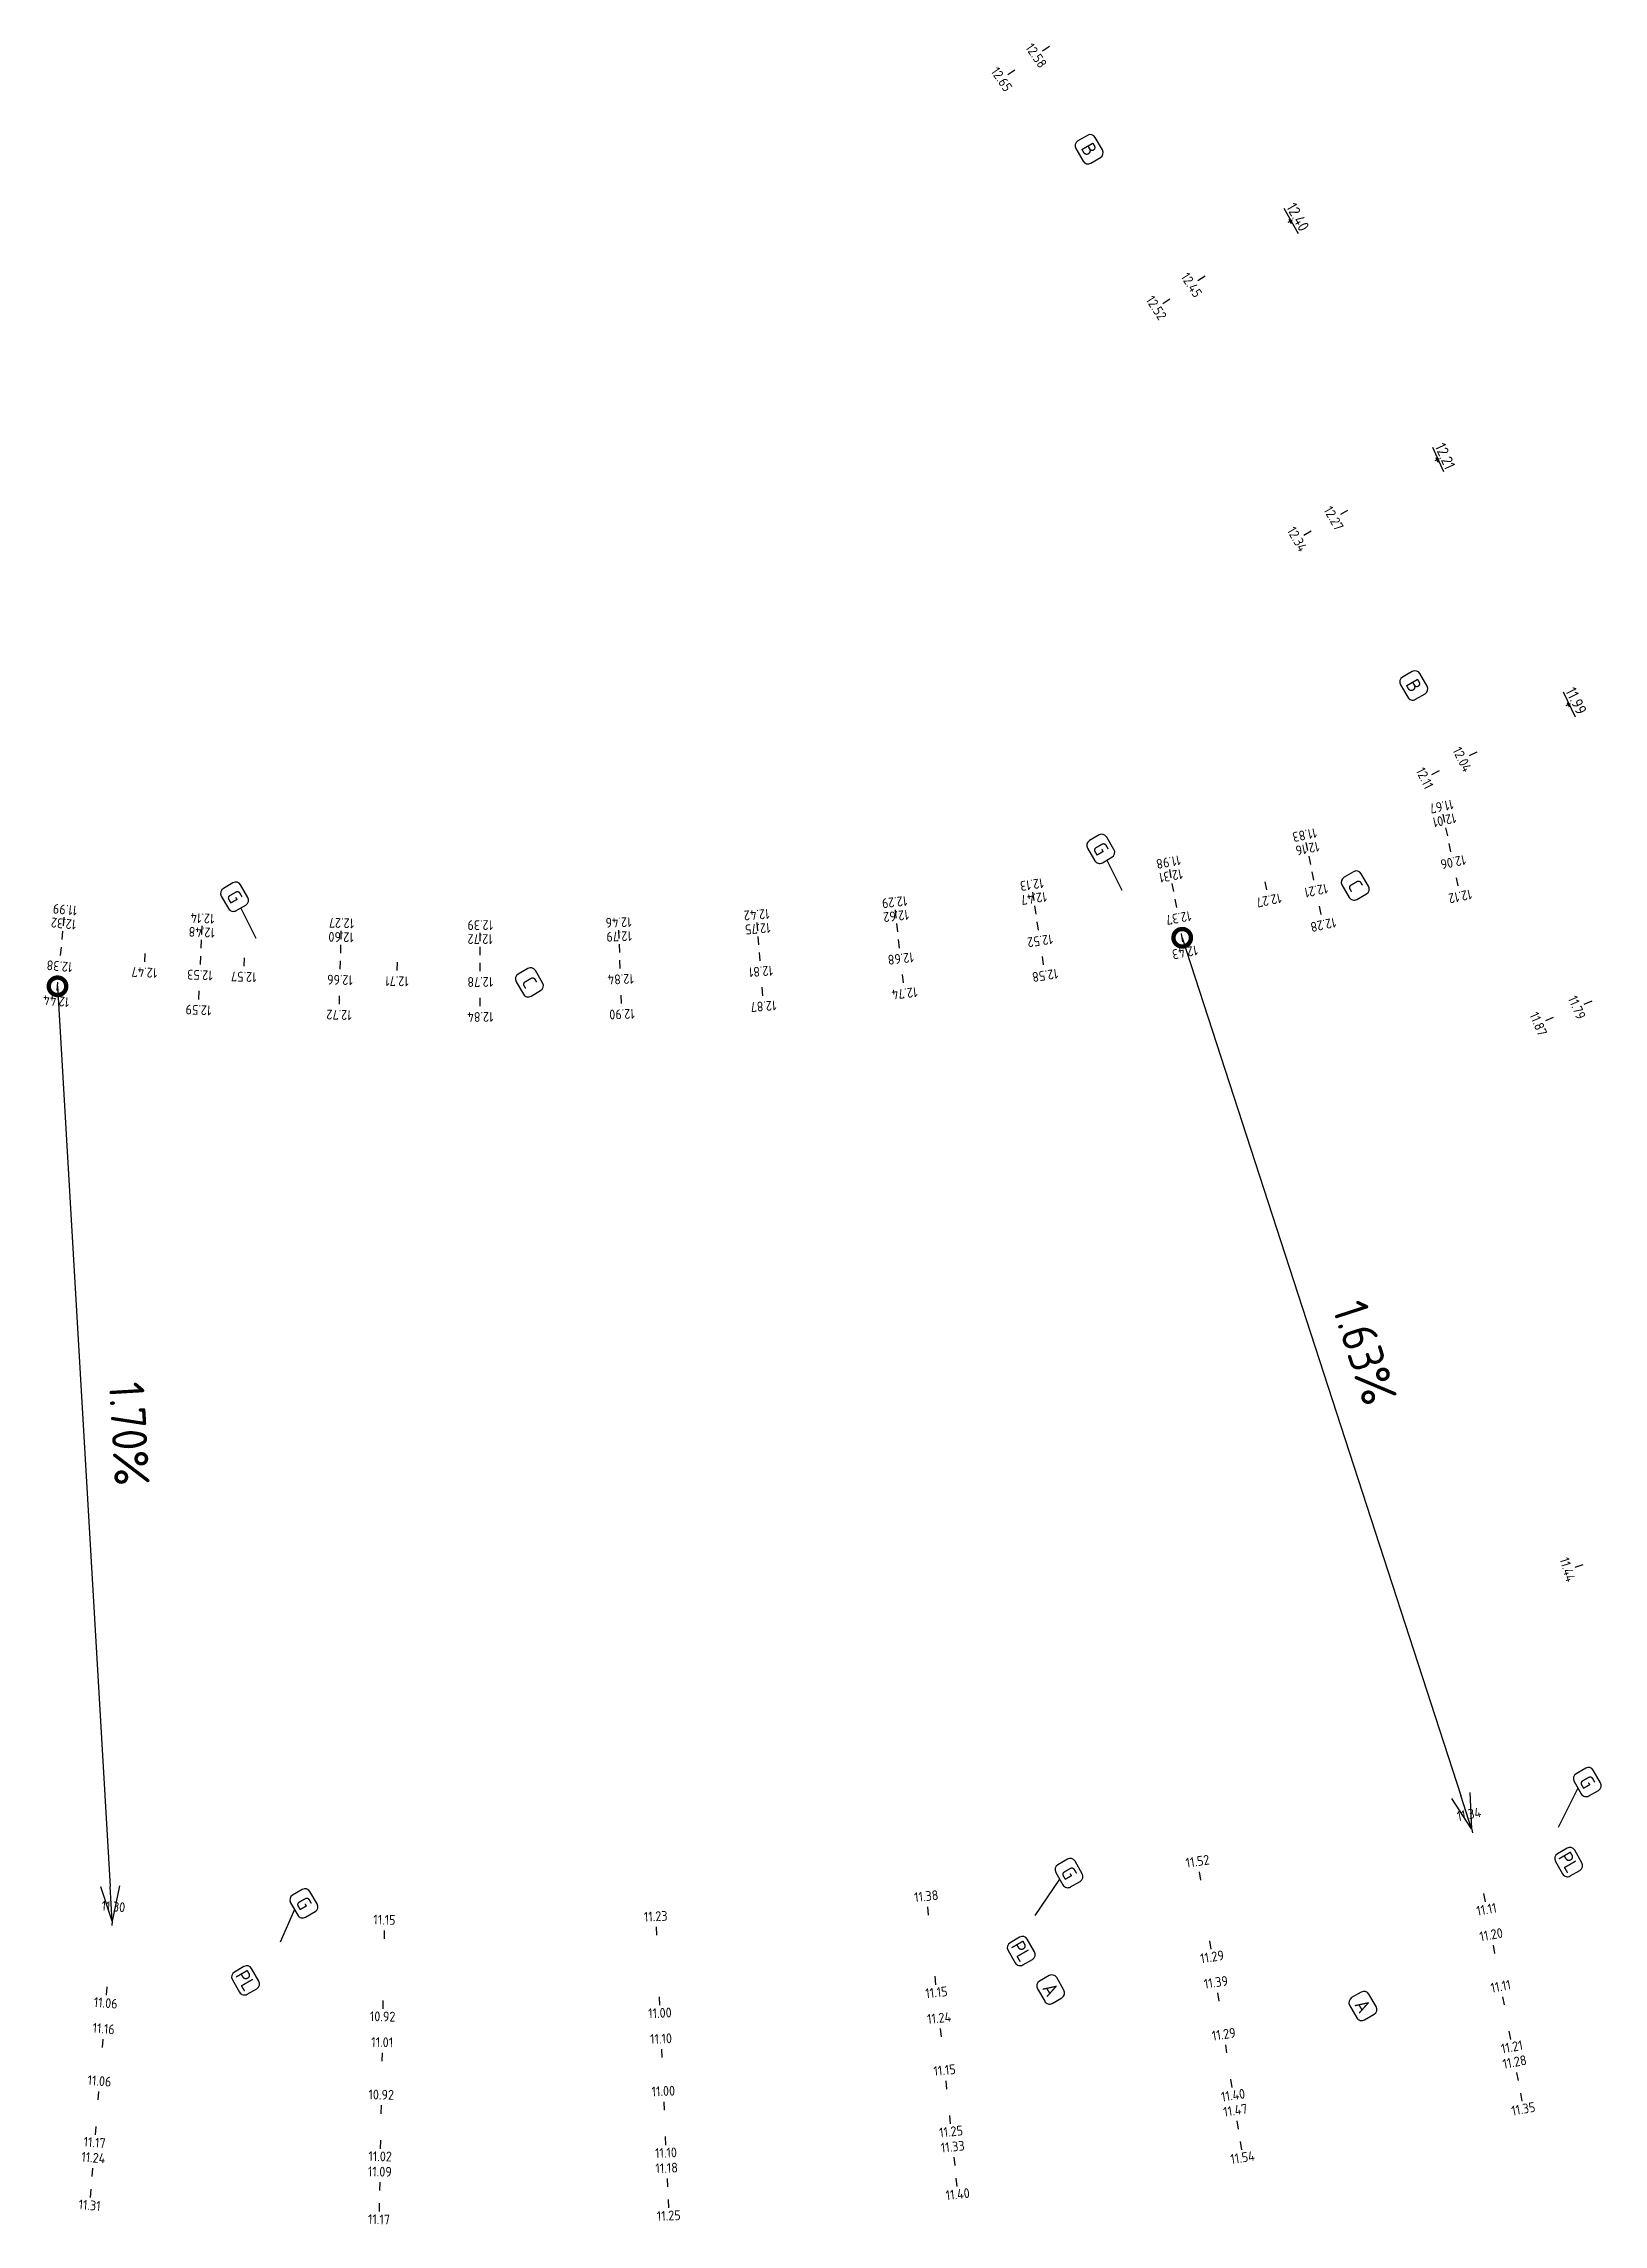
# Model space of a CAD drawing. Header units: metres. Extents: x 117856 to 119829, y 6148158 to 6148674.
# Drawn here: x 119684.9 to 119796.4, y 6148306.2 to 6148462 of the extents above; entities that cross this region are included whole.
import ezdxf
from ezdxf.enums import TextEntityAlignment as Align

# ---------------------------------------------------------------- set-up
doc = ezdxf.new("R2010")
doc.units = ezdxf.units.M
doc.header["$LTSCALE"] = 0.4
doc.layers.get('0').update_dxf_attribs({"linetype": 'CONTINUOUS'})
doc.layers.get('DEFPOINTS').update_dxf_attribs({"color": 5, "linetype": 'CONTINUOUS'})
doc.layers.add('05_Öb-typ', color=1, linetype='CONTINUOUS')
doc.layers.add('M-351', color=1, linetype='CONTINUOUS')
doc.styles.add('ISO', font='iso.shx')
doc.styles.add('ISO-Anno-50', font='iso.shx', dxfattribs={"height": 5})
doc.dimstyles.new('BH90', dxfattribs={"dimtxt": 2.5, "dimasz": 2.5, "dimexe": 1.5, "dimexo": 5, "dimgap": 2, "dimtad": 1, "dimzin": 0, "dimdsep": 46, "dimtxsty": 'ISO', "dimblk1": 'ARCHTICK', "dimblk2": 'ARCHTICK', "dimsah": 1, "dimcen": 1.5, "dimadec": 0, "dimazin": 0, "dimtfac": 1, "dimtix": 1, "dimtmove": 0, "dimatfit": 3, "dimldrblk": 'ARCHTICK', "dimfxl": 1, "dimtolj": 1, "dimtzin": 0, "dimarcsym": 0})

msp = doc.modelspace()

# ---------------------------------------------------------------- blocks, each defined once
blk = doc.blocks.new('_mkhjd')
blk.add_line((0.75, 0), (-0.75, 0))
at = {"style": 'ISO'}
blk.add_attdef('H', text='', height=1.75, rotation=270, dxfattribs=at).set_placement((0.75, 0), align=Align.CENTER)
blk = doc.blocks.new('_DotSmall')
at = {"color": 0, "linetype": 'ByBlock', "const_width": 0.5}
blk.add_lwpolyline([(-0.0625, 0, 1), (0.0625, 0, 1)], format="xyb", close=True, dxfattribs=at)
blk = doc.blocks.new('_Open30')
at = {"color": 0, "linetype": 'ByBlock', "lineweight": -2}
for p, q in [((-1, 0.268), (0, 0)), ((0, 0), (-1, -0.268)), ((0, 0), (-1, 0))]:
    blk.add_line(p, q, dxfattribs=at)
blk = doc.blocks.new('*D86')
at = {"layer": 'DEFPOINTS', "color": 0, "transparency": 16777216}
for p in [(119685.91, 6148394.65, 12.44), (119689.82, 6148327.84, 11.3), (119689.82, 6148327.84)]:
    blk.add_point(p, dxfattribs=at)
at = {"layer": 'M-351', "color": 0, "lineweight": -2, "transparency": 16777216}
blk.add_line((119685.91, 6148394.65), (119689.67, 6148330.33), dxfattribs=at)
at = {"layer": 'M-351', "color": 0, "lineweight": -2, "transparency": 16777216, "xscale": 2.5, "yscale": 2.5, "zscale": 2.5}
for name, p, rotation in [('_DotSmall', (119685.91, 6148394.65), 93.34569957006921), ('_Open30', (119689.82, 6148327.84), 273.3456995700692)]:
    blk.add_blockref(name, p, dxfattribs=dict(at, rotation=rotation))
at = {"layer": 'M-351', "color": 0, "transparency": 16777216, "insert": (119691.04, 6148362.68), "char_height": 2.5, "attachment_point": 5, "rotation": 273.3457, "style": 'ISO'}
blk.add_mtext('\\A1;1.70%', dxfattribs=at)
blk = doc.blocks.new('_ARCHTICK')
at = {"color": 0, "linetype": 'ByBlock', "const_width": 0.15}
blk.add_lwpolyline([(-0.5, -0.5), (0.5, 0.5)], dxfattribs=at)
blk = doc.blocks.new('_OVERB')
for p, q in [((-2.29, 0.99), (-2.29, -0.99)), ((1.29, 1.99), (-1.29, 1.99)), ((2.29, -0.99), (2.29, 0.99)), ((-1.29, -1.99), (1.29, -1.99))]:
    blk.add_line(p, q)
for centre, start, end in [((-1.29, 0.99), 90, 180), ((1.29, 0.99), 0, 90), ((-1.29, -0.99), 180, 270), ((1.29, -0.99), 270, 0)]:
    blk.add_arc(centre, 1, start, end)
at = {"style": 'ISO'}
blk.add_attdef('NR', text='', height=2.5, dxfattribs=at).set_placement((0, 0), align=Align.MIDDLE_CENTER)
blk = doc.blocks.new('_zniv')
at = {"color": 0}
for p, q in [((-0.43, 0), (0.43, 0)), ((0, 0.43), (0, -0.43))]:
    blk.add_line(p, q, dxfattribs=at)
at = {"style": 'ISO'}
blk.add_attdef('ZNIV', text='', height=2, dxfattribs=at).set_placement((0, 0), align=Align.BOTTOM_CENTER)
blk = doc.blocks.new('*D85')
at = {"layer": 'DEFPOINTS', "color": 0, "transparency": 16777216}
for p in [(119766.3, 6148398.12, 12.43), (119786.99, 6148334.45, 11.34), (119786.99, 6148334.45)]:
    blk.add_point(p, dxfattribs=at)
at = {"layer": 'M-351', "color": 0, "lineweight": -2, "transparency": 16777216}
blk.add_line((119766.3, 6148398.12), (119786.21, 6148336.83), dxfattribs=at)
at = {"layer": 'M-351', "color": 0, "lineweight": -2, "transparency": 16777216, "xscale": 2.5, "yscale": 2.5, "zscale": 2.5}
for name, p, rotation in [('_DotSmall', (119766.3, 6148398.12), 107.9976935556587), ('_Open30', (119786.99, 6148334.45), 287.9976935556588)]:
    blk.add_blockref(name, p, dxfattribs=dict(at, rotation=rotation))
at = {"layer": 'M-351', "color": 0, "transparency": 16777216, "insert": (119779.35, 6148368.48), "char_height": 2.5, "attachment_point": 5, "rotation": 287.9977, "style": 'ISO'}
blk.add_mtext('\\A1;1.63%', dxfattribs=at)

# ---------------------------------------------------------------- dimensions: what is measured, and where the dimension line sits
at = {"layer": 'M-351'}
for p1, p2, text, picture, middle in [((119766.301, 6148398.119, 12.43), (119786.986, 6148334.448, 11.34), '1.63%', '*D85', (119779.348, 6148368.476)), ((119685.915, 6148394.653, 12.44), (119689.821, 6148327.836, 11.3), '1.70%', '*D86', (119691.039, 6148362.682))]:
    dim = msp.add_aligned_dim(p1=p1, p2=p2, distance=0, text=text, dimstyle='BH90', override={"dimblk1": 'DotSmall', "dimblk2": 'Open30', "dimse1": 1, "dimse2": 1}, dxfattribs=at)
    dim.commit()
    dim.dimension.update_dxf_attribs({"geometry": picture, "text_midpoint": middle})

# ---------------------------------------------------------------- linework, layer by layer
at = {"layer": 'M-351'}
for p, q in [((119760.913, 6148403.668), (119761.984, 6148401.515)), ((119699.004, 6148400.245), (119700.075, 6148398.092)), ((119794.582, 6148337.361), (119793.182, 6148334.552)), ((119757.535, 6148330.855), (119755.759, 6148328.255)), ((119702.847, 6148328.693), (119701.832, 6148326.351))]:
    msp.add_line(p, q, dxfattribs=at)

# ---------------------------------------------------------------- block references
at = {"layer": '05_Öb-typ', "rotation": 300.121019869498}
for p, xscale, yscale, zscale, values in [((119759.648, 6148454.466), 0.4000000001749886, 0.4000000001749886, 0.4000000001749886, {'NR': 'B'}), ((119782.854, 6148416.149), 0.4000000001749886, 0.4000000001749886, 0.4000000001749886, {'NR': 'B'}), ((119760.475, 6148404.474), 0.4000000001749886, 0.4000000001749886, 0.4000000001749886, {'NR': 'G'}), ((119698.566, 6148401.051), 0.4000000001749886, 0.4000000001749886, 0.4000000001749886, {'NR': 'G'}), ((119778.669, 6148401.851), 0.4000000001749886, 0.4000000001749886, 0.4000000001749886, {'NR': 'C'}), ((119719.638, 6148394.935), 0.4000000001749886, 0.4000000001749886, 0.4000000001749886, {'NR': 'C'}), ((119795.256, 6148337.789), 0.4000000001749888, 0.4000000001749888, 0.4000000001749888, {'NR': 'G'}), ((119758.209, 6148331.284), 0.4000000001749887, 0.4000000001749887, 0.4000000001749887, {'NR': 'G'}), ((119793.924, 6148332.069), 0.4000000001749886, 0.4000000001749886, 0.4000000001749886, {'NR': 'PL'}), ((119703.52, 6148329.122), 0.4000000001749887, 0.4000000001749887, 0.4000000001749887, {'NR': 'G'}), ((119754.799, 6148325.713), 0.4000000001749886, 0.4000000001749886, 0.4000000001749886, {'NR': 'PL'}), ((119699.356, 6148323.617), 0.4000000001749886, 0.4000000001749886, 0.4000000001749886, {'NR': 'PL'}), ((119756.899, 6148322.966), 0.4000000001749886, 0.4000000001749886, 0.4000000001749886, {'NR': 'A'}), ((119779.215, 6148321.79), 0.4000000001749886, 0.4000000001749886, 0.4000000001749886, {'NR': 'A'})]:
    msp.add_blockref('_OVERB', p, dxfattribs=dict(at, xscale=xscale, yscale=yscale, zscale=zscale)).add_auto_attribs(values)
at = {"layer": 'M-351'}
ref = msp.add_blockref('_mkhjd', (119756.567, 6148461.636), dxfattribs=dict(at, xscale=0.4, yscale=0.4, zscale=0.4, rotation=34.40504875221072))
ref.add_attrib('H', '12.58', dxfattribs={"color": 0, "height": 0.7, "rotation": 304.40505, "style": 'ISO-Anno-50'}).set_placement((119756.154, 6148461.353), align=Align.TOP_CENTER)
ref = msp.add_blockref('_mkhjd', (119754.092, 6148459.941), dxfattribs=dict(at, xscale=0.4, yscale=0.4, zscale=0.4, rotation=34.40504875221072))
ref.add_attrib('H', '12.65', dxfattribs={"color": 0, "height": 0.7, "rotation": 304.40505, "style": 'ISO-Anno-50'}).set_placement((119753.679, 6148459.658), align=Align.TOP_CENTER)
ref = msp.add_blockref('_zniv', (119774.006, 6148449.313), dxfattribs=dict(at, xscale=0.4, yscale=0.4, zscale=0.4, rotation=299.4627386703572))
ref.add_attrib('ZNIV', '%%u12.40', dxfattribs={"layer": '0', "color": 4, "height": 0.8, "rotation": 299.46274, "style": 'ISO'}).set_placement((119774.006, 6148449.313), align=Align.BOTTOM_CENTER)
ref = msp.add_blockref('_mkhjd', (119767.679, 6148445.227), dxfattribs=dict(at, xscale=0.4, yscale=0.4, zscale=0.4, rotation=32.99444454247052))
ref.add_attrib('H', '12.45', dxfattribs={"color": 0, "height": 0.7, "rotation": 302.99444, "style": 'ISO-Anno-50'}).set_placement((119767.259, 6148444.955), align=Align.TOP_CENTER)
ref = msp.add_blockref('_mkhjd', (119765.163, 6148443.593), dxfattribs=dict(at, xscale=0.4, yscale=0.4, zscale=0.4, rotation=32.99444454257699))
ref.add_attrib('H', '12.52', dxfattribs={"color": 0, "height": 0.7, "rotation": 302.99444, "style": 'ISO-Anno-50'}).set_placement((119764.743, 6148443.321), align=Align.TOP_CENTER)
ref = msp.add_blockref('_zniv', (119784.511, 6148432.272), dxfattribs=dict(at, xscale=0.4, yscale=0.4, zscale=0.4, rotation=294.524997177676))
ref.add_attrib('ZNIV', '%%u12.21', dxfattribs={"layer": '0', "color": 4, "height": 0.8, "rotation": 294.525, "style": 'ISO'}).set_placement((119784.511, 6148432.272), align=Align.BOTTOM_CENTER)
ref = msp.add_blockref('_mkhjd', (119777.865, 6148428.512), dxfattribs=dict(at, xscale=0.4, yscale=0.4, zscale=0.4, rotation=29.72039999886137))
ref.add_attrib('H', '12.27', dxfattribs={"color": 0, "height": 0.7, "rotation": 299.7204, "style": 'ISO-Anno-50'}).set_placement((119777.431, 6148428.264), align=Align.TOP_CENTER)
ref = msp.add_blockref('_mkhjd', (119775.259, 6148427.024), dxfattribs=dict(at, xscale=0.4, yscale=0.4, zscale=0.4, rotation=29.72039999894546))
ref.add_attrib('H', '12.34', dxfattribs={"color": 0, "height": 0.7, "rotation": 299.7204, "style": 'ISO-Anno-50'}).set_placement((119774.825, 6148426.776), align=Align.TOP_CENTER)
ref = msp.add_blockref('_zniv', (119793.887, 6148414.769), dxfattribs=dict(at, xscale=0.4, yscale=0.4, zscale=0.4, rotation=296.0538617421579))
ref.add_attrib('ZNIV', '%%u11.99', dxfattribs={"layer": '0', "color": 4, "height": 0.8, "rotation": 296.05386, "style": 'ISO'}).set_placement((119793.887, 6148414.769), align=Align.BOTTOM_CENTER)
ref = msp.add_blockref('_mkhjd', (119787.08, 6148411.242), dxfattribs=dict(at, xscale=0.4, yscale=0.4, zscale=0.4, rotation=26.44635545532992))
ref.add_attrib('H', '12.04', dxfattribs={"color": 0, "height": 0.7, "rotation": 296.44636, "style": 'ISO-Anno-50'}).set_placement((119786.632, 6148411.019), align=Align.TOP_CENTER)
ref = msp.add_blockref('_mkhjd', (119784.394, 6148409.906), dxfattribs=dict(at, xscale=0.4, yscale=0.4, zscale=0.4, rotation=26.44635545529547))
ref.add_attrib('H', '12.11', dxfattribs={"color": 0, "height": 0.7, "rotation": 296.44636, "style": 'ISO-Anno-50'}).set_placement((119783.946, 6148409.683), align=Align.TOP_CENTER)
ref = msp.add_blockref('_mkhjd', (119785.013, 6148406.667), dxfattribs=dict(at, xscale=0.4, yscale=0.4, zscale=0.4, rotation=281.7116017137736))
ref.add_attrib('H', '11.67', dxfattribs={"color": 0, "height": 0.7, "rotation": 191.7116, "style": 'ISO-Anno-50'}).set_placement((119784.912, 6148407.157), align=Align.TOP_CENTER)
ref = msp.add_blockref('_mkhjd', (119785.216, 6148405.688), dxfattribs=dict(at, xscale=0.4, yscale=0.4, zscale=0.4, rotation=281.7116017137736))
ref.add_attrib('H', '12.01', dxfattribs={"color": 0, "height": 0.7, "rotation": 191.7116, "style": 'ISO-Anno-50'}).set_placement((119785.115, 6148406.178), align=Align.TOP_CENTER)
ref = msp.add_blockref('_mkhjd', (119775.222, 6148404.638), dxfattribs=dict(at, xscale=0.4, yscale=0.4, zscale=0.4, rotation=281.7116017137736))
ref.add_attrib('H', '11.83', dxfattribs={"color": 0, "height": 0.7, "rotation": 191.7116, "style": 'ISO-Anno-50'}).set_placement((119775.12, 6148405.127), align=Align.TOP_CENTER)
ref = msp.add_blockref('_mkhjd', (119765.464, 6148402.693), dxfattribs=dict(at, xscale=0.4, yscale=0.4, zscale=0.4, rotation=280.3671024652076))
ref.add_attrib('H', '11.98', dxfattribs={"color": 0, "height": 0.7, "rotation": 190.3671, "style": 'ISO-Anno-50'}).set_placement((119765.374, 6148403.185), align=Align.TOP_CENTER)
ref = msp.add_blockref('_mkhjd', (119775.425, 6148403.658), dxfattribs=dict(at, xscale=0.4, yscale=0.4, zscale=0.4, rotation=281.7116017137736))
ref.add_attrib('H', '12.16', dxfattribs={"color": 0, "height": 0.7, "rotation": 191.7116, "style": 'ISO-Anno-50'}).set_placement((119775.323, 6148404.148), align=Align.TOP_CENTER)
ref = msp.add_blockref('_mkhjd', (119785.45, 6148404.562), dxfattribs=dict(at, xscale=0.4, yscale=0.4, zscale=0.4, rotation=281.7116017137736))
ref.add_attrib('H', '12.06', dxfattribs={"color": 0, "height": 0.7, "rotation": 191.7116, "style": 'ISO-Anno-50'}).set_placement((119785.551, 6148404.073), align=Align.BOTTOM_CENTER)
ref = msp.add_blockref('_mkhjd', (119755.673, 6148401.082), dxfattribs=dict(at, xscale=0.4, yscale=0.4, zscale=0.4, rotation=278.3143518041086))
ref.add_attrib('H', '12.13', dxfattribs={"color": 0, "height": 0.7, "rotation": 188.31435, "style": 'ISO-Anno-50'}).set_placement((119755.601, 6148401.577), align=Align.TOP_CENTER)
ref = msp.add_blockref('_mkhjd', (119765.644, 6148401.709), dxfattribs=dict(at, xscale=0.4, yscale=0.4, zscale=0.4, rotation=280.367102465202))
ref.add_attrib('H', '12.31', dxfattribs={"color": 0, "height": 0.7, "rotation": 190.3671, "style": 'ISO-Anno-50'}).set_placement((119765.554, 6148402.201), align=Align.TOP_CENTER)
ref = msp.add_blockref('_mkhjd', (119772.28, 6148401.832), dxfattribs=dict(at, xscale=0.4, yscale=0.4, zscale=0.4, rotation=281.7116017137736))
ref.add_attrib('H', '12.27', dxfattribs={"color": 0, "height": 0.7, "rotation": 191.7116, "style": 'ISO-Anno-50'}).set_placement((119772.381, 6148401.342), align=Align.BOTTOM_CENTER)
ref = msp.add_blockref('_mkhjd', (119775.658, 6148402.532), dxfattribs=dict(at, xscale=0.4, yscale=0.4, zscale=0.4, rotation=281.7116017137736))
ref.add_attrib('H', '12.21', dxfattribs={"color": 0, "height": 0.7, "rotation": 191.7116, "style": 'ISO-Anno-50'}).set_placement((119775.759, 6148402.043), align=Align.BOTTOM_CENTER)
ref = msp.add_blockref('_mkhjd', (119785.957, 6148402.114), dxfattribs=dict(at, xscale=0.4, yscale=0.4, zscale=0.4, rotation=281.7116017137736))
ref.add_attrib('H', '12.12', dxfattribs={"color": 0, "height": 0.7, "rotation": 191.7116, "style": 'ISO-Anno-50'}).set_placement((119786.059, 6148401.625), align=Align.BOTTOM_CENTER)
ref = msp.add_blockref('_mkhjd', (119686.361, 6148399.282), dxfattribs=dict(at, xscale=0.4, yscale=0.4, zscale=0.4, rotation=264.4861516136613))
ref.add_attrib('H', '11.99', dxfattribs={"color": 0, "height": 0.7, "rotation": 174.48615, "style": 'ISO-Anno-50'}).set_placement((119686.41, 6148399.779), align=Align.TOP_CENTER)
ref = msp.add_blockref('_mkhjd', (119745.831, 6148399.824), dxfattribs=dict(at, xscale=0.4, yscale=0.4, zscale=0.4, rotation=276.2616011429873))
ref.add_attrib('H', '12.29', dxfattribs={"color": 0, "height": 0.7, "rotation": 186.2616, "style": 'ISO-Anno-50'}).set_placement((119745.777, 6148400.321), align=Align.TOP_CENTER)
ref = msp.add_blockref('_mkhjd', (119755.818, 6148400.093), dxfattribs=dict(at, xscale=0.4, yscale=0.4, zscale=0.4, rotation=278.3143518040886))
ref.add_attrib('H', '12.47', dxfattribs={"color": 0, "height": 0.7, "rotation": 188.31435, "style": 'ISO-Anno-50'}).set_placement((119755.746, 6148400.588), align=Align.TOP_CENTER)
ref = msp.add_blockref('_mkhjd', (119765.851, 6148400.578), dxfattribs=dict(at, xscale=0.4, yscale=0.4, zscale=0.4, rotation=280.367102465212))
ref.add_attrib('H', '12.37', dxfattribs={"color": 0, "height": 0.7, "rotation": 190.3671, "style": 'ISO-Anno-50'}).set_placement((119765.941, 6148400.086), align=Align.BOTTOM_CENTER)
ref = msp.add_blockref('_mkhjd', (119686.265, 6148398.286), dxfattribs=dict(at, xscale=0.4, yscale=0.4, zscale=0.4, rotation=264.4861516136737))
ref.add_attrib('H', '12.32', dxfattribs={"color": 0, "height": 0.7, "rotation": 174.48615, "style": 'ISO-Anno-50'}).set_placement((119686.313, 6148398.784), align=Align.TOP_CENTER)
ref = msp.add_blockref('_mkhjd', (119696.227, 6148398.664), dxfattribs=dict(at, xscale=0.4, yscale=0.4, zscale=0.4, rotation=267.5166371614516))
ref.add_attrib('H', '12.14', dxfattribs={"color": 0, "height": 0.7, "rotation": 177.51664, "style": 'ISO-Anno-50'}).set_placement((119696.249, 6148399.163), align=Align.TOP_CENTER)
ref = msp.add_blockref('_mkhjd', (119706.184, 6148398.316), dxfattribs=dict(at, xscale=0.4, yscale=0.4, zscale=0.4, rotation=268.4898456097228))
ref.add_attrib('H', '12.27', dxfattribs={"color": 0, "height": 0.7, "rotation": 178.48985, "style": 'ISO-Anno-50'}).set_placement((119706.198, 6148398.816), align=Align.TOP_CENTER)
ref = msp.add_blockref('_mkhjd', (119716.122, 6148398.172), dxfattribs=dict(at, xscale=0.4, yscale=0.4, zscale=0.4, rotation=270.103349159638))
ref.add_attrib('H', '12.39', dxfattribs={"color": 0, "height": 0.7, "rotation": 180.10335, "style": 'ISO-Anno-50'}).set_placement((119716.121, 6148398.672), align=Align.TOP_CENTER)
ref = msp.add_blockref('_mkhjd', (119726.043, 6148398.367), dxfattribs=dict(at, xscale=0.4, yscale=0.4, zscale=0.4, rotation=272.1560998207533))
ref.add_attrib('H', '12.46', dxfattribs={"color": 0, "height": 0.7, "rotation": 182.1561, "style": 'ISO-Anno-50'}).set_placement((119726.024, 6148398.867), align=Align.TOP_CENTER)
ref = msp.add_blockref('_mkhjd', (119735.95, 6148398.918), dxfattribs=dict(at, xscale=0.4, yscale=0.4, zscale=0.4, rotation=274.2088504818545))
ref.add_attrib('H', '12.42', dxfattribs={"color": 0, "height": 0.7, "rotation": 184.20885, "style": 'ISO-Anno-50'}).set_placement((119735.913, 6148399.417), align=Align.TOP_CENTER)
ref = msp.add_blockref('_mkhjd', (119736.023, 6148397.921), dxfattribs=dict(at, xscale=0.4, yscale=0.4, zscale=0.4, rotation=274.2088504818581))
ref.add_attrib('H', '12.75', dxfattribs={"color": 0, "height": 0.7, "rotation": 184.20885, "style": 'ISO-Anno-50'}).set_placement((119735.987, 6148398.42), align=Align.TOP_CENTER)
ref = msp.add_blockref('_mkhjd', (119745.94, 6148398.83), dxfattribs=dict(at, xscale=0.4, yscale=0.4, zscale=0.4, rotation=276.2616011429744))
ref.add_attrib('H', '12.62', dxfattribs={"color": 0, "height": 0.7, "rotation": 186.2616, "style": 'ISO-Anno-50'}).set_placement((119745.886, 6148399.327), align=Align.TOP_CENTER)
ref = msp.add_blockref('_mkhjd', (119755.984, 6148398.955), dxfattribs=dict(at, xscale=0.4, yscale=0.4, zscale=0.4, rotation=278.3143518040955))
ref.add_attrib('H', '12.52', dxfattribs={"color": 0, "height": 0.7, "rotation": 188.31435, "style": 'ISO-Anno-50'}).set_placement((119756.057, 6148398.46), align=Align.BOTTOM_CENTER)
ref = msp.add_blockref('_mkhjd', (119776.165, 6148400.084), dxfattribs=dict(at, xscale=0.4, yscale=0.4, zscale=0.4, rotation=281.7116017137736))
ref.add_attrib('H', '12.28', dxfattribs={"color": 0, "height": 0.7, "rotation": 191.7116, "style": 'ISO-Anno-50'}).set_placement((119776.267, 6148399.595), align=Align.BOTTOM_CENTER)
ref = msp.add_blockref('_mkhjd', (119686.155, 6148397.142), dxfattribs=dict(at, xscale=0.4, yscale=0.4, zscale=0.4, rotation=264.4861516136606))
ref.add_attrib('H', '12.38', dxfattribs={"color": 0, "height": 0.7, "rotation": 174.48615, "style": 'ISO-Anno-50'}).set_placement((119686.107, 6148396.644), align=Align.BOTTOM_CENTER)
ref = msp.add_blockref('_mkhjd', (119696.184, 6148397.665), dxfattribs=dict(at, xscale=0.4, yscale=0.4, zscale=0.4, rotation=267.5166371614502))
ref.add_attrib('H', '12.48', dxfattribs={"color": 0, "height": 0.7, "rotation": 177.51664, "style": 'ISO-Anno-50'}).set_placement((119696.205, 6148398.164), align=Align.TOP_CENTER)
ref = msp.add_blockref('_mkhjd', (119706.158, 6148397.317), dxfattribs=dict(at, xscale=0.4, yscale=0.4, zscale=0.4, rotation=268.4898456097216))
ref.add_attrib('H', '12.60', dxfattribs={"color": 0, "height": 0.7, "rotation": 178.48985, "style": 'ISO-Anno-50'}).set_placement((119706.171, 6148397.817), align=Align.TOP_CENTER)
ref = msp.add_blockref('_mkhjd', (119716.124, 6148397.172), dxfattribs=dict(at, xscale=0.4, yscale=0.4, zscale=0.4, rotation=270.1033491596399))
ref.add_attrib('H', '12.72', dxfattribs={"color": 0, "height": 0.7, "rotation": 180.10335, "style": 'ISO-Anno-50'}).set_placement((119716.123, 6148397.672), align=Align.TOP_CENTER)
ref = msp.add_blockref('_mkhjd', (119726.081, 6148397.368), dxfattribs=dict(at, xscale=0.4, yscale=0.4, zscale=0.4, rotation=272.1560998207561))
ref.add_attrib('H', '12.79', dxfattribs={"color": 0, "height": 0.7, "rotation": 182.1561, "style": 'ISO-Anno-50'}).set_placement((119726.062, 6148397.868), align=Align.TOP_CENTER)
ref = msp.add_blockref('_mkhjd', (119746.066, 6148397.686), dxfattribs=dict(at, xscale=0.4, yscale=0.4, zscale=0.4, rotation=276.2616011429757))
ref.add_attrib('H', '12.68', dxfattribs={"color": 0, "height": 0.7, "rotation": 186.2616, "style": 'ISO-Anno-50'}).set_placement((119746.12, 6148397.189), align=Align.BOTTOM_CENTER)
ref = msp.add_blockref('_mkhjd', (119766.301, 6148398.119), dxfattribs=dict(at, xscale=0.4, yscale=0.4, zscale=0.4, rotation=280.3671024652271))
ref.add_attrib('H', '12.43', dxfattribs={"color": 0, "height": 0.7, "rotation": 190.3671, "style": 'ISO-Anno-50'}).set_placement((119766.391, 6148397.627), align=Align.BOTTOM_CENTER)
ref = msp.add_blockref('_mkhjd', (119692.168, 6148396.701), dxfattribs=dict(at, xscale=0.4, yscale=0.4, zscale=0.4, rotation=267.1302734074872))
ref.add_attrib('H', '12.47', dxfattribs={"color": 0, "height": 0.7, "rotation": 177.13027, "style": 'ISO-Anno-50'}).set_placement((119692.143, 6148396.202), align=Align.BOTTOM_CENTER)
ref = msp.add_blockref('_mkhjd', (119696.134, 6148396.516), dxfattribs=dict(at, xscale=0.4, yscale=0.4, zscale=0.4, rotation=267.5166371614508))
ref.add_attrib('H', '12.53', dxfattribs={"color": 0, "height": 0.7, "rotation": 177.51664, "style": 'ISO-Anno-50'}).set_placement((119696.112, 6148396.016), align=Align.BOTTOM_CENTER)
ref = msp.add_blockref('_mkhjd', (119699.261, 6148396.388), dxfattribs=dict(at, xscale=0.4, yscale=0.4, zscale=0.4, rotation=267.8212514057583))
ref.add_attrib('H', '12.57', dxfattribs={"color": 0, "height": 0.7, "rotation": 177.82125, "style": 'ISO-Anno-50'}).set_placement((119699.242, 6148395.889), align=Align.BOTTOM_CENTER)
ref = msp.add_blockref('_mkhjd', (119706.128, 6148396.167), dxfattribs=dict(at, xscale=0.4, yscale=0.4, zscale=0.4, rotation=268.4898456097224))
ref.add_attrib('H', '12.66', dxfattribs={"color": 0, "height": 0.7, "rotation": 178.48985, "style": 'ISO-Anno-50'}).set_placement((119706.115, 6148395.667), align=Align.BOTTOM_CENTER)
ref = msp.add_blockref('_mkhjd', (119710.197, 6148396.074), dxfattribs=dict(at, xscale=0.4, yscale=0.4, zscale=0.4, rotation=268.8860680176))
ref.add_attrib('H', '12.71', dxfattribs={"color": 0, "height": 0.7, "rotation": 178.88607, "style": 'ISO-Anno-50'}).set_placement((119710.187, 6148395.574), align=Align.BOTTOM_CENTER)
ref = msp.add_blockref('_mkhjd', (119716.126, 6148396.022), dxfattribs=dict(at, xscale=0.4, yscale=0.4, zscale=0.4, rotation=270.1033491596391))
ref.add_attrib('H', '12.78', dxfattribs={"color": 0, "height": 0.7, "rotation": 180.10335, "style": 'ISO-Anno-50'}).set_placement((119716.127, 6148395.522), align=Align.BOTTOM_CENTER)
ref = msp.add_blockref('_mkhjd', (119726.124, 6148396.219), dxfattribs=dict(at, xscale=0.4, yscale=0.4, zscale=0.4, rotation=272.1560998207549))
ref.add_attrib('H', '12.84', dxfattribs={"color": 0, "height": 0.7, "rotation": 182.1561, "style": 'ISO-Anno-50'}).set_placement((119726.143, 6148395.719), align=Align.BOTTOM_CENTER)
ref = msp.add_blockref('_mkhjd', (119736.108, 6148396.774), dxfattribs=dict(at, xscale=0.4, yscale=0.4, zscale=0.4, rotation=274.2088504818597))
ref.add_attrib('H', '12.81', dxfattribs={"color": 0, "height": 0.7, "rotation": 184.20885, "style": 'ISO-Anno-50'}).set_placement((119736.145, 6148396.275), align=Align.BOTTOM_CENTER)
ref = msp.add_blockref('_mkhjd', (119756.346, 6148396.481), dxfattribs=dict(at, xscale=0.4, yscale=0.4, zscale=0.4, rotation=278.3143518040835))
ref.add_attrib('H', '12.58', dxfattribs={"color": 0, "height": 0.7, "rotation": 188.31435, "style": 'ISO-Anno-50'}).set_placement((119756.418, 6148395.986), align=Align.BOTTOM_CENTER)
ref = msp.add_blockref('_mkhjd', (119685.915, 6148394.653), dxfattribs=dict(at, xscale=0.4, yscale=0.4, zscale=0.4, rotation=264.4861516136796))
ref.add_attrib('H', '12.44', dxfattribs={"color": 0, "height": 0.7, "rotation": 174.48615, "style": 'ISO-Anno-50'}).set_placement((119685.867, 6148394.156), align=Align.BOTTOM_CENTER)
ref = msp.add_blockref('_mkhjd', (119696.026, 6148394.018), dxfattribs=dict(at, xscale=0.4, yscale=0.4, zscale=0.4, rotation=267.5166371614515))
ref.add_attrib('H', '12.59', dxfattribs={"color": 0, "height": 0.7, "rotation": 177.51664, "style": 'ISO-Anno-50'}).set_placement((119696.004, 6148393.518), align=Align.BOTTOM_CENTER)
ref = msp.add_blockref('_mkhjd', (119736.291, 6148394.281), dxfattribs=dict(at, xscale=0.4, yscale=0.4, zscale=0.4, rotation=274.2088504818658))
ref.add_attrib('H', '12.87', dxfattribs={"color": 0, "height": 0.7, "rotation": 184.20885, "style": 'ISO-Anno-50'}).set_placement((119736.328, 6148393.782), align=Align.BOTTOM_CENTER)
ref = msp.add_blockref('_mkhjd', (119746.338, 6148395.201), dxfattribs=dict(at, xscale=0.4, yscale=0.4, zscale=0.4, rotation=276.2616011429753))
ref.add_attrib('H', '12.74', dxfattribs={"color": 0, "height": 0.7, "rotation": 186.2616, "style": 'ISO-Anno-50'}).set_placement((119746.393, 6148394.704), align=Align.BOTTOM_CENTER)
ref = msp.add_blockref('_mkhjd', (119706.062, 6148393.668), dxfattribs=dict(at, xscale=0.4, yscale=0.4, zscale=0.4, rotation=268.4898456097228))
ref.add_attrib('H', '12.72', dxfattribs={"color": 0, "height": 0.7, "rotation": 178.48985, "style": 'ISO-Anno-50'}).set_placement((119706.049, 6148393.168), align=Align.BOTTOM_CENTER)
ref = msp.add_blockref('_mkhjd', (119716.131, 6148393.522), dxfattribs=dict(at, xscale=0.4, yscale=0.4, zscale=0.4, rotation=270.1033491596378))
ref.add_attrib('H', '12.84', dxfattribs={"color": 0, "height": 0.7, "rotation": 180.10335, "style": 'ISO-Anno-50'}).set_placement((119716.132, 6148393.022), align=Align.BOTTOM_CENTER)
ref = msp.add_blockref('_mkhjd', (119726.218, 6148393.721), dxfattribs=dict(at, xscale=0.4, yscale=0.4, zscale=0.4, rotation=272.1560998207588))
ref.add_attrib('H', '12.90', dxfattribs={"color": 0, "height": 0.7, "rotation": 182.1561, "style": 'ISO-Anno-50'}).set_placement((119726.237, 6148393.221), align=Align.BOTTOM_CENTER)
ref = msp.add_blockref('_mkhjd', (119792.535, 6148392.293), dxfattribs=dict(at, xscale=0.4, yscale=0.4, zscale=0.4, rotation=23.17231091182126))
ref.add_attrib('H', '11.87', dxfattribs={"color": 0, "height": 0.7, "rotation": 293.17231, "style": 'ISO-Anno-50'}).set_placement((119792.075, 6148392.096), align=Align.TOP_CENTER)
ref = msp.add_blockref('_mkhjd', (119795.293, 6148393.474), dxfattribs=dict(at, xscale=0.4, yscale=0.4, zscale=0.4, rotation=23.17231091171174))
ref.add_attrib('H', '11.79', dxfattribs={"color": 0, "height": 0.7, "rotation": 293.17231, "style": 'ISO-Anno-50'}).set_placement((119794.833, 6148393.277), align=Align.TOP_CENTER)
ref = msp.add_blockref('_mkhjd', (119794.66, 6148353.214, -11.695), dxfattribs=dict(at, xscale=0.3999999999999997, yscale=0.3999999999999997, zscale=0.3999999999999997, rotation=16.62422182456132))
ref.add_attrib('H', '11.44', dxfattribs={"color": 0, "height": 0.7, "rotation": 286.62422, "style": 'ISO-Anno-50'}).set_placement((119794.181, 6148353.071, -11.695), align=Align.TOP_CENTER)
ref = msp.add_blockref('_mkhjd', (119786.986, 6148334.448), dxfattribs=dict(at, xscale=0.4, yscale=0.4, zscale=0.4, rotation=100.4671676217558))
ref.add_attrib('H', '11.34', dxfattribs={"color": 0, "height": 0.7, "rotation": 10.46717, "style": 'ISO-Anno-50'}).set_placement((119786.895, 6148334.939), align=Align.BOTTOM_CENTER)
ref = msp.add_blockref('_mkhjd', (119767.556, 6148331.082), dxfattribs=dict(at, xscale=0.4, yscale=0.4, zscale=0.4, rotation=98.63594620355256))
ref.add_attrib('H', '11.52', dxfattribs={"color": 0, "height": 0.7, "rotation": 8.63595, "style": 'ISO-Anno-50'}).set_placement((119767.481, 6148331.576), align=Align.BOTTOM_CENTER)
ref = msp.add_blockref('_mkhjd', (119689.821, 6148327.836), dxfattribs=dict(at, xscale=0.4, yscale=0.4, zscale=0.4, rotation=85.44228886889812))
ref.add_attrib('H', '11.30', dxfattribs={"color": 0, "height": 0.7, "rotation": 355.44229, "style": 'ISO-Anno-50'}).set_placement((119689.861, 6148328.335), align=Align.BOTTOM_CENTER)
ref = msp.add_blockref('_mkhjd', (119748.118, 6148328.58), dxfattribs=dict(at, xscale=0.4, yscale=0.4, zscale=0.4, rotation=96.01997124055345))
ref.add_attrib('H', '11.38', dxfattribs={"color": 0, "height": 0.7, "rotation": 6.01997, "style": 'ISO-Anno-50'}).set_placement((119748.065, 6148329.078), align=Align.BOTTOM_CENTER)
ref = msp.add_blockref('_mkhjd', (119787.894, 6148329.531), dxfattribs=dict(at, xscale=0.4, yscale=0.4, zscale=0.4, rotation=100.4671676217558))
ref.add_attrib('H', '11.11', dxfattribs={"color": 0, "height": 0.7, "rotation": 10.46717, "style": 'ISO-Anno-50'}).set_placement((119787.985, 6148329.039), align=Align.TOP_CENTER)
ref = msp.add_blockref('_mkhjd', (119709.256, 6148326.888), dxfattribs=dict(at, xscale=0.4, yscale=0.4, zscale=0.4, rotation=88.96818299279143))
ref.add_attrib('H', '11.15', dxfattribs={"color": 0, "height": 0.7, "rotation": 358.96818, "style": 'ISO-Anno-50'}).set_placement((119709.265, 6148327.388), align=Align.BOTTOM_CENTER)
ref = msp.add_blockref('_mkhjd', (119728.713, 6148327.136), dxfattribs=dict(at, xscale=0.4, yscale=0.4, zscale=0.4, rotation=92.49407711667313))
ref.add_attrib('H', '11.23', dxfattribs={"color": 0, "height": 0.7, "rotation": 2.49408, "style": 'ISO-Anno-50'}).set_placement((119728.691, 6148327.635), align=Align.BOTTOM_CENTER)
ref = msp.add_blockref('_mkhjd', (119788.576, 6148325.843), dxfattribs=dict(at, xscale=0.4, yscale=0.4, zscale=0.4, rotation=100.4671676217558))
ref.add_attrib('H', '11.20', dxfattribs={"color": 0, "height": 0.7, "rotation": 10.46717, "style": 'ISO-Anno-50'}).set_placement((119788.485, 6148326.335), align=Align.BOTTOM_CENTER)
ref = msp.add_blockref('_mkhjd', (119768.307, 6148326.139), dxfattribs=dict(at, xscale=0.4, yscale=0.4, zscale=0.4, rotation=98.63594620355161))
ref.add_attrib('H', '11.29', dxfattribs={"color": 0, "height": 0.7, "rotation": 8.63595, "style": 'ISO-Anno-50'}).set_placement((119768.382, 6148325.644), align=Align.TOP_CENTER)
ref = msp.add_blockref('_mkhjd', (119689.423, 6148322.852), dxfattribs=dict(at, xscale=0.4, yscale=0.4, zscale=0.4, rotation=85.44228886889869))
ref.add_attrib('H', '11.06', dxfattribs={"color": 0, "height": 0.7, "rotation": 355.44229, "style": 'ISO-Anno-50'}).set_placement((119689.384, 6148322.354), align=Align.TOP_CENTER)
ref = msp.add_blockref('_mkhjd', (119748.642, 6148323.608), dxfattribs=dict(at, xscale=0.4, yscale=0.4, zscale=0.4, rotation=96.01997124055737))
ref.add_attrib('H', '11.15', dxfattribs={"color": 0, "height": 0.7, "rotation": 6.01997, "style": 'ISO-Anno-50'}).set_placement((119748.695, 6148323.111), align=Align.TOP_CENTER)
ref = msp.add_blockref('_mkhjd', (119768.87, 6148322.431), dxfattribs=dict(at, xscale=0.4, yscale=0.4, zscale=0.4, rotation=98.63594620355188))
ref.add_attrib('H', '11.39', dxfattribs={"color": 0, "height": 0.7, "rotation": 8.63595, "style": 'ISO-Anno-50'}).set_placement((119768.795, 6148322.926), align=Align.BOTTOM_CENTER)
ref = msp.add_blockref('_mkhjd', (119789.257, 6148322.156), dxfattribs=dict(at, xscale=0.4, yscale=0.4, zscale=0.4, rotation=100.4671676217558))
ref.add_attrib('H', '11.11', dxfattribs={"color": 0, "height": 0.7, "rotation": 10.46717, "style": 'ISO-Anno-50'}).set_placement((119789.166, 6148322.647), align=Align.BOTTOM_CENTER)
ref = msp.add_blockref('_mkhjd', (119709.166, 6148321.888), dxfattribs=dict(at, xscale=0.4, yscale=0.4, zscale=0.4, rotation=88.96818299279208))
ref.add_attrib('H', '10.92', dxfattribs={"color": 0, "height": 0.7, "rotation": 358.96818, "style": 'ISO-Anno-50'}).set_placement((119709.157, 6148321.388), align=Align.TOP_CENTER)
ref = msp.add_blockref('_mkhjd', (119728.931, 6148322.141), dxfattribs=dict(at, xscale=0.4, yscale=0.4, zscale=0.4, rotation=92.49407711667223))
ref.add_attrib('H', '11.00', dxfattribs={"color": 0, "height": 0.7, "rotation": 2.49408, "style": 'ISO-Anno-50'}).set_placement((119728.952, 6148321.641), align=Align.TOP_CENTER)
ref = msp.add_blockref('_mkhjd', (119749.035, 6148319.879), dxfattribs=dict(at, xscale=0.4, yscale=0.4, zscale=0.4, rotation=96.01997124055532))
ref.add_attrib('H', '11.24', dxfattribs={"color": 0, "height": 0.7, "rotation": 6.01997, "style": 'ISO-Anno-50'}).set_placement((119748.983, 6148320.376), align=Align.BOTTOM_CENTER)
ref = msp.add_blockref('_mkhjd', (119689.125, 6148319.114), dxfattribs=dict(at, xscale=0.4, yscale=0.4, zscale=0.4, rotation=85.44228886890372))
ref.add_attrib('H', '11.16', dxfattribs={"color": 0, "height": 0.7, "rotation": 355.44229, "style": 'ISO-Anno-50'}).set_placement((119689.165, 6148319.612), align=Align.BOTTOM_CENTER)
ref = msp.add_blockref('_mkhjd', (119709.099, 6148318.139), dxfattribs=dict(at, xscale=0.4, yscale=0.4, zscale=0.4, rotation=88.96818299279208))
ref.add_attrib('H', '11.01', dxfattribs={"color": 0, "height": 0.7, "rotation": 358.96818, "style": 'ISO-Anno-50'}).set_placement((119709.108, 6148318.639), align=Align.BOTTOM_CENTER)
ref = msp.add_blockref('_mkhjd', (119729.094, 6148318.394), dxfattribs=dict(at, xscale=0.4, yscale=0.4, zscale=0.4, rotation=92.4940771166764))
ref.add_attrib('H', '11.10', dxfattribs={"color": 0, "height": 0.7, "rotation": 2.49408, "style": 'ISO-Anno-50'}).set_placement((119729.072, 6148318.894), align=Align.BOTTOM_CENTER)
ref = msp.add_blockref('_mkhjd', (119769.433, 6148318.724), dxfattribs=dict(at, xscale=0.4, yscale=0.4, zscale=0.4, rotation=98.6359462035521))
ref.add_attrib('H', '11.29', dxfattribs={"color": 0, "height": 0.7, "rotation": 8.63595, "style": 'ISO-Anno-50'}).set_placement((119769.358, 6148319.218), align=Align.BOTTOM_CENTER)
ref = msp.add_blockref('_mkhjd', (119789.711, 6148319.697), dxfattribs=dict(at, xscale=0.4, yscale=0.4, zscale=0.4, rotation=100.4671676217558))
ref.add_attrib('H', '11.21', dxfattribs={"color": 0, "height": 0.7, "rotation": 10.46717, "style": 'ISO-Anno-50'}).set_placement((119789.802, 6148319.206), align=Align.TOP_CENTER)
ref = msp.add_blockref('_mkhjd', (119790.256, 6148316.747), dxfattribs=dict(at, xscale=0.4, yscale=0.4, zscale=0.4, rotation=100.4671676217558))
ref.add_attrib('H', '11.28', dxfattribs={"color": 0, "height": 0.7, "rotation": 10.46717, "style": 'ISO-Anno-50'}).set_placement((119790.165, 6148317.239), align=Align.BOTTOM_CENTER)
ref = msp.add_blockref('_mkhjd', (119688.827, 6148315.376), dxfattribs=dict(at, xscale=0.4, yscale=0.4, zscale=0.4, rotation=85.4422888689085))
ref.add_attrib('H', '11.06', dxfattribs={"color": 0, "height": 0.7, "rotation": 355.44229, "style": 'ISO-Anno-50'}).set_placement((119688.867, 6148315.874), align=Align.BOTTOM_CENTER)
ref = msp.add_blockref('_mkhjd', (119749.429, 6148316.149), dxfattribs=dict(at, xscale=0.4, yscale=0.4, zscale=0.4, rotation=96.01997124055332))
ref.add_attrib('H', '11.15', dxfattribs={"color": 0, "height": 0.7, "rotation": 6.01997, "style": 'ISO-Anno-50'}).set_placement((119749.376, 6148316.646), align=Align.BOTTOM_CENTER)
ref = msp.add_blockref('_mkhjd', (119769.809, 6148316.252), dxfattribs=dict(at, xscale=0.4, yscale=0.4, zscale=0.4, rotation=98.63594620355164))
ref.add_attrib('H', '11.40', dxfattribs={"color": 0, "height": 0.7, "rotation": 8.63595, "style": 'ISO-Anno-50'}).set_placement((119769.884, 6148315.758), align=Align.TOP_CENTER)
ref = msp.add_blockref('_mkhjd', (119709.031, 6148314.39), dxfattribs=dict(at, xscale=0.4, yscale=0.4, zscale=0.4, rotation=88.968182992792))
ref.add_attrib('H', '10.92', dxfattribs={"color": 0, "height": 0.7, "rotation": 358.96818, "style": 'ISO-Anno-50'}).set_placement((119709.04, 6148314.89), align=Align.BOTTOM_CENTER)
ref = msp.add_blockref('_mkhjd', (119729.257, 6148314.648), dxfattribs=dict(at, xscale=0.4, yscale=0.4, zscale=0.4, rotation=92.49407711668046))
ref.add_attrib('H', '11.00', dxfattribs={"color": 0, "height": 0.7, "rotation": 2.49408, "style": 'ISO-Anno-50'}).set_placement((119729.235, 6148315.147), align=Align.BOTTOM_CENTER)
ref = msp.add_blockref('_mkhjd', (119770.259, 6148313.286), dxfattribs=dict(at, xscale=0.4, yscale=0.4, zscale=0.4, rotation=98.63594620354796))
ref.add_attrib('H', '11.47', dxfattribs={"color": 0, "height": 0.7, "rotation": 8.63595, "style": 'ISO-Anno-50'}).set_placement((119770.184, 6148313.781), align=Align.BOTTOM_CENTER)
ref = msp.add_blockref('_mkhjd', (119790.529, 6148315.272), dxfattribs=dict(at, xscale=0.4, yscale=0.4, zscale=0.4, rotation=100.4671676217558))
ref.add_attrib('H', '11.35', dxfattribs={"color": 0, "height": 0.7, "rotation": 10.46717, "style": 'ISO-Anno-50'}).set_placement((119790.62, 6148314.781), align=Align.TOP_CENTER)
ref = msp.add_blockref('_mkhjd', (119749.691, 6148313.663), dxfattribs=dict(at, xscale=0.4, yscale=0.4, zscale=0.4, rotation=96.01997124054805))
ref.add_attrib('H', '11.25', dxfattribs={"color": 0, "height": 0.7, "rotation": 6.01997, "style": 'ISO-Anno-50'}).set_placement((119749.743, 6148313.166), align=Align.TOP_CENTER)
ref = msp.add_blockref('_mkhjd', (119688.629, 6148312.884), dxfattribs=dict(at, xscale=0.4, yscale=0.4, zscale=0.4, rotation=85.44228886890235))
ref.add_attrib('H', '11.17', dxfattribs={"color": 0, "height": 0.7, "rotation": 355.44229, "style": 'ISO-Anno-50'}).set_placement((119688.589, 6148312.385), align=Align.TOP_CENTER)
ref = msp.add_blockref('_mkhjd', (119708.986, 6148311.89), dxfattribs=dict(at, xscale=0.4, yscale=0.4, zscale=0.4, rotation=88.96818299279087))
ref.add_attrib('H', '11.02', dxfattribs={"color": 0, "height": 0.7, "rotation": 358.96818, "style": 'ISO-Anno-50'}).set_placement((119708.977, 6148311.39), align=Align.TOP_CENTER)
ref = msp.add_blockref('_mkhjd', (119729.366, 6148312.15), dxfattribs=dict(at, xscale=0.4, yscale=0.4, zscale=0.4, rotation=92.49407711667995))
ref.add_attrib('H', '11.10', dxfattribs={"color": 0, "height": 0.7, "rotation": 2.49408, "style": 'ISO-Anno-50'}).set_placement((119729.387, 6148311.651), align=Align.TOP_CENTER)
ref = msp.add_blockref('_mkhjd', (119750.006, 6148310.68), dxfattribs=dict(at, xscale=0.4, yscale=0.4, zscale=0.4, rotation=96.01997124055471))
ref.add_attrib('H', '11.33', dxfattribs={"color": 0, "height": 0.7, "rotation": 6.01997, "style": 'ISO-Anno-50'}).set_placement((119749.953, 6148311.177), align=Align.BOTTOM_CENTER)
ref = msp.add_blockref('_mkhjd', (119770.484, 6148311.803), dxfattribs=dict(at, xscale=0.4, yscale=0.4, zscale=0.4, rotation=98.63594620355587))
ref.add_attrib('H', '11.54', dxfattribs={"color": 0, "height": 0.7, "rotation": 8.63595, "style": 'ISO-Anno-50'}).set_placement((119770.559, 6148311.309), align=Align.TOP_CENTER)
ref = msp.add_blockref('_mkhjd', (119688.39, 6148309.893), dxfattribs=dict(at, xscale=0.4, yscale=0.4, zscale=0.4, rotation=85.4422888689097))
ref.add_attrib('H', '11.24', dxfattribs={"color": 0, "height": 0.7, "rotation": 355.44229, "style": 'ISO-Anno-50'}).set_placement((119688.43, 6148310.392), align=Align.BOTTOM_CENTER)
ref = msp.add_blockref('_mkhjd', (119708.932, 6148308.891), dxfattribs=dict(at, xscale=0.4, yscale=0.4, zscale=0.4, rotation=88.96818299279143))
ref.add_attrib('H', '11.09', dxfattribs={"color": 0, "height": 0.7, "rotation": 358.96818, "style": 'ISO-Anno-50'}).set_placement((119708.941, 6148309.39), align=Align.BOTTOM_CENTER)
ref = msp.add_blockref('_mkhjd', (119729.496, 6148309.153), dxfattribs=dict(at, xscale=0.4, yscale=0.4, zscale=0.4, rotation=92.49407711667791))
ref.add_attrib('H', '11.18', dxfattribs={"color": 0, "height": 0.7, "rotation": 2.49408, "style": 'ISO-Anno-50'}).set_placement((119729.475, 6148309.652), align=Align.BOTTOM_CENTER)
ref = msp.add_blockref('_mkhjd', (119688.271, 6148308.398), dxfattribs=dict(at, xscale=0.4, yscale=0.4, zscale=0.4, rotation=85.44228886890203))
ref.add_attrib('H', '11.31', dxfattribs={"color": 0, "height": 0.7, "rotation": 355.44229, "style": 'ISO-Anno-50'}).set_placement((119688.232, 6148307.9), align=Align.TOP_CENTER)
ref = msp.add_blockref('_mkhjd', (119750.163, 6148309.188), dxfattribs=dict(at, xscale=0.4, yscale=0.4, zscale=0.4, rotation=96.01997124055681))
ref.add_attrib('H', '11.40', dxfattribs={"color": 0, "height": 0.7, "rotation": 6.01997, "style": 'ISO-Anno-50'}).set_placement((119750.215, 6148308.691), align=Align.TOP_CENTER)
ref = msp.add_blockref('_mkhjd', (119708.905, 6148307.391), dxfattribs=dict(at, xscale=0.4, yscale=0.4, zscale=0.4, rotation=88.96818299279279))
ref.add_attrib('H', '11.17', dxfattribs={"color": 0, "height": 0.7, "rotation": 358.96818, "style": 'ISO-Anno-50'}).set_placement((119708.896, 6148306.891), align=Align.TOP_CENTER)
ref = msp.add_blockref('_mkhjd', (119729.562, 6148307.654), dxfattribs=dict(at, xscale=0.4, yscale=0.4, zscale=0.4, rotation=92.4940771166735))
ref.add_attrib('H', '11.25', dxfattribs={"color": 0, "height": 0.7, "rotation": 2.49408, "style": 'ISO-Anno-50'}).set_placement((119729.583, 6148307.155), align=Align.TOP_CENTER)

msp.set_redraw_order([(e.dxf.handle, doc.entitydb.next_handle()) for e in msp.query("TEXT MTEXT ATTDEF DIMENSION ARC_DIMENSION")])  # texts and dimensions are drawn at this point

doc.saveas('drawing.dxf')
